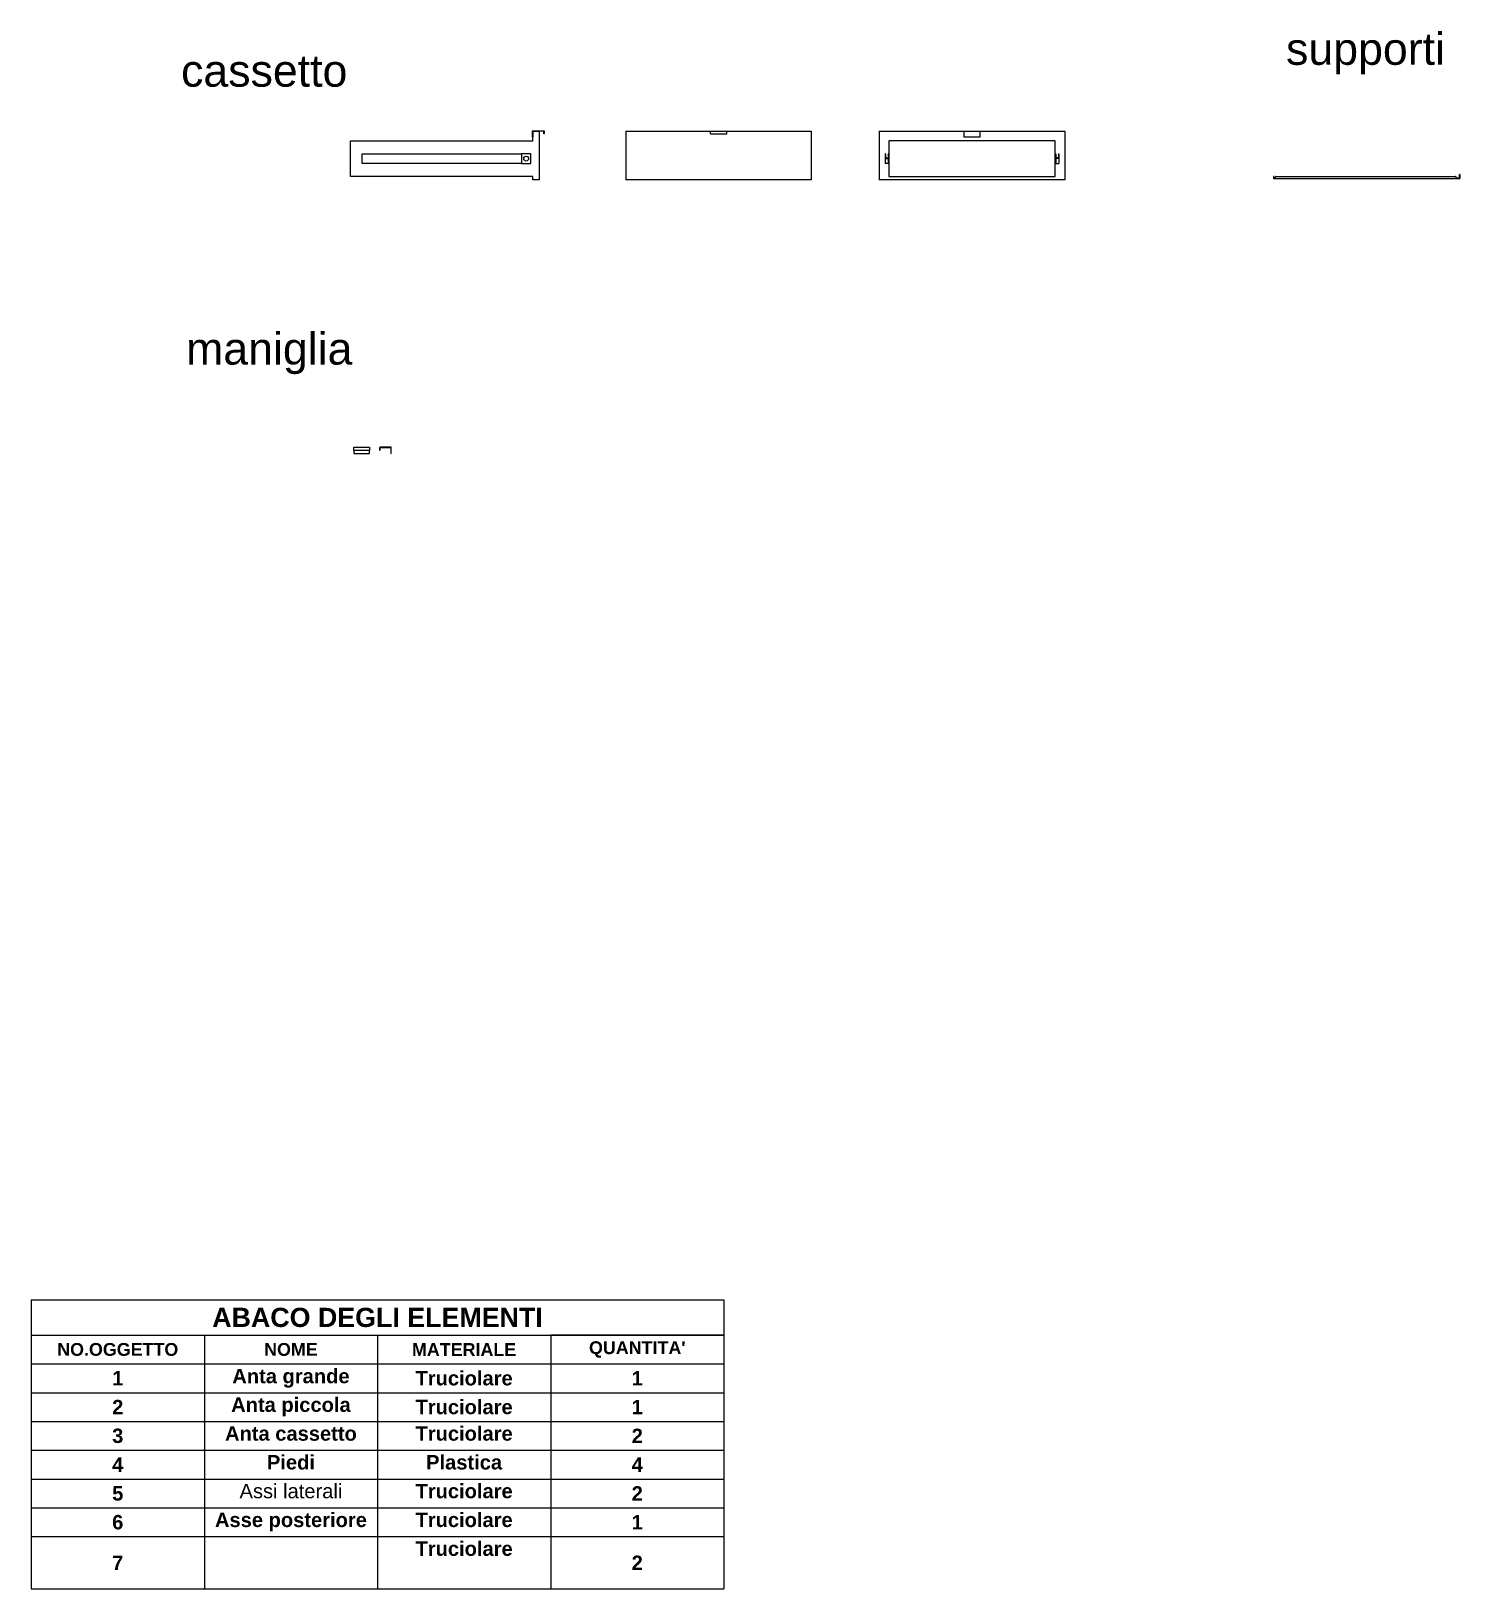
# Model space of a CAD drawing. Header units: millimetres. Extents: x 1621 to 3054, y -476 to 118.
# Drawn here: x 2606.8 to 3053.6, y -368.6 to 118.3 of the extents above; entities that cross this region are included whole.
import ezdxf

# ---------------------------------------------------------------- set-up
doc = ezdxf.new("R2010")
doc.units = ezdxf.units.MM
doc.layers.add('G-ANNO-TEXT', color=3, linetype='Continuous')
doc.layers.add('supporti', color=5, linetype='Continuous')
doc.styles.add('ARIAL-BOLD', font='')
doc.styles.get("Standard").update_dxf_attribs({"font": 'arial.ttf'})
doc.styles.get('ARIAL-BOLD').set_extended_font_data('Arial', bold=True)

msp = doc.modelspace()

# ---------------------------------------------------------------- texts
at = {"char_height": 10, "attachment_point": 1}
for s, insert in [('supporti', (2999.25, 117.76)), ('cassetto', (2653.7, 110.93)), ('maniglia', (2655.28, 24.06))]:
    msp.add_mtext_dynamic_manual_height_columns(s, width=173.7227, gutter_width=12.5, heights=[0], dxfattribs=dict(at, insert=insert))

# ---------------------------------------------------------------- blocks, each defined once
blk = doc.blocks.new('*T48')
at = {"color": 0, "linetype": 'ByBlock', "lineweight": -2, "transparency": 16777216}
for p, q in [((0, 0), (216.63, 0)), ((0, 0), (0, -90.32)), ((216.63, 0), (216.63, -90.32)), ((0, -11), (216.63, -11)), ((54.16, -11), (54.16, -90.32)), ((108.31, -11), (108.31, -90.32)), ((162.47, -11), (162.47, -90.32)), ((0, -20), (216.63, -20)), ((0, -29), (216.63, -29)), ((0, -38), (216.63, -38)), ((0, -47), (216.63, -47)), ((0, -56), (216.63, -56)), ((0, -65), (216.63, -65)), ((0, -74), (216.63, -74)), ((0, -90.32), (216.63, -90.32))]:
    blk.add_line(p, q, dxfattribs=at)
at = {"color": 0, "transparency": 16777216, "style": 'ARIAL-BOLD'}
for s, insert, char_height, width, attachment_point in [('ABACO DEGLI ELEMENTI', (108.31, -5.5), 6, 213.6291, 5), ('NO.OGGETTO', (27.08, -15.5), 4, 51.1573, 5), ('NOME', (81.24, -15.5), 4, 51.1573, 5), ('MATERIALE', (135.39, -15.5), 4, 51.1573, 5), ("QUANTITA'", (189.55, -15.5), 4, 51.1573, 5), ('1', (27.08, -24.5), 4.5, 51.1573, 5), ('Anta grande', (81.24, -24.5), 4.5, 51.1573, 5), ('Truciolare', (135.39, -24.5), 4.5, 51.1573, 5), ('1', (189.55, -24.5), 4.5, 51.1573, 5), ('2', (27.08, -33.5), 4.5, 51.1573, 5), ('Anta piccola', (81.24, -30.5), 4.5, 51.1573, 2), ('Truciolare', (135.39, -33.5), 4.5, 51.1573, 5), ('1', (189.55, -33.5), 4.5, 51.1573, 5), ('3', (27.08, -42.5), 4.5, 51.1573, 5), ('Anta cassetto', (81.24, -39.5), 4.5, 51.1573, 2), ('Truciolare', (135.39, -39.5), 4.5, 51.1573, 2), ('2', (189.55, -42.5), 4.5, 51.1573, 5), ('Piedi', (81.24, -48.5), 4.5, 51.1573, 2), ('Plastica', (135.39, -48.5), 4.5, 51.1573, 2), ('4', (27.08, -51.5), 4.5, 51.1573, 5), ('4', (189.55, -51.5), 4.5, 51.1573, 5), ('5', (27.08, -60.5), 4.5, 51.1573, 5), ('Truciolare', (135.39, -57.5), 4.5, 51.1573, 2), ('2', (189.55, -60.5), 4.5, 51.1573, 5), ('6', (27.08, -69.5), 4.5, 51.1573, 5), ('Asse posteriore', (81.24, -66.5), 4.5, 51.1573, 2), ('Truciolare', (135.39, -66.5), 4.5, 51.1573, 2), ('1', (189.55, -69.5), 4.5, 51.1573, 5), ('Truciolare', (135.39, -75.5), 4.5, 51.1573, 2), ('7', (27.08, -82.16), 4.5, 51.1573, 5), ('2', (189.55, -82.16), 4.5, 51.1573, 5)]:
    blk.add_mtext(s, dxfattribs=dict(at, insert=insert, char_height=char_height, width=width, attachment_point=attachment_point))
at = {"color": 0, "transparency": 16777216, "insert": (81.24, -57.5), "char_height": 4.5, "width": 51.1573, "attachment_point": 2}
blk.add_mtext('Assi laterali', dxfattribs=at)

# ---------------------------------------------------------------- linework, layer by layer
for p, q in [((2706.71, 84.04), (2763.71, 84.04)), ((2706.71, 72.84), (2706.71, 84.04)), ((2763.61, 85.14), (2763.61, 87.14)), ((2763.61, 87.14), (2767.21, 87.14)), ((2763.71, 85.14), (2763.61, 85.14)), ((2763.71, 84.04), (2763.71, 87.04)), ((2763.71, 87.04), (2765.71, 87.04)), ((2767.11, 87.04), (2763.71, 87.04)), ((2763.71, 87.04), (2763.71, 85.14)), ((2765.71, 87.04), (2765.71, 71.84)), ((2767.11, 86.14), (2767.11, 87.04)), ((2767.21, 86.14), (2767.11, 86.14)), ((2767.21, 87.14), (2767.21, 86.14)), ((2792.79, 87.04), (2792.79, 71.84)), ((2792.79, 87.04), (2850.79, 87.04)), ((2819.29, 86.04), (2819.29, 87.04)), ((2819.29, 87.04), (2824.29, 87.04)), ((2824.29, 86.04), (2819.29, 86.04)), ((2824.29, 87.04), (2824.29, 86.04)), ((2850.79, 87.04), (2850.79, 71.84)), ((2872.04, 87.04), (2872.04, 71.84)), ((2872.04, 87.04), (2930.04, 87.04)), ((2927.04, 84.04), (2875.04, 84.04)), ((2875.04, 84.04), (2875.04, 72.84)), ((2898.54, 85.14), (2898.54, 87.04)), ((2903.54, 85.14), (2898.54, 85.14)), ((2903.54, 87.04), (2903.54, 85.14)), ((2927.04, 72.84), (2927.04, 84.04)), ((2930.04, 87.04), (2930.04, 71.84)), ((2763.71, 72.84), (2706.71, 72.84)), ((2763.71, 71.84), (2763.71, 72.84)), ((2765.71, 71.84), (2763.71, 71.84)), ((2850.79, 71.84), (2792.79, 71.84)), ((2930.04, 71.84), (2872.04, 71.84)), ((2875.04, 72.84), (2927.04, 72.84)), ((2707.68, -12.78), (2707.68, -11.78)), ((2707.68, -11.78), (2712.68, -11.78)), ((2712.68, -12.78), (2707.68, -12.78)), ((2707.68, -12.78), (2707.68, -13.78)), ((2707.68, -13.78), (2712.68, -13.78)), ((2712.68, -11.78), (2712.68, -12.78)), ((2712.68, -13.78), (2712.68, -12.78)), ((2715.81, -11.78), (2715.81, -12.78)), ((2719.41, -11.78), (2715.81, -11.78)), ((2715.81, -12.78), (2715.91, -12.78)), ((2715.91, -12.78), (2715.91, -11.88)), ((2715.91, -11.88), (2719.31, -11.88)), ((2719.31, -11.88), (2719.31, -13.78)), ((2719.31, -13.78), (2719.41, -13.78)), ((2719.41, -13.78), (2719.41, -11.78))]:
    msp.add_line(p, q)
at = {"layer": 'G-ANNO-TEXT'}
for p, q in [((2823.45, -289.33), (2769.29, -289.33)), ((2660.98, -298.33), (2660.98, -307.33)), ((2660.98, -325.33), (2660.98, -334.33))]:
    msp.add_line(p, q, dxfattribs=at)
at = {"layer": 'supporti'}
for p, q in [((2710.31, 76.94), (2710.31, 79.94)), ((2710.31, 79.94), (2760.11, 79.94)), ((2763.11, 79.94), (2760.11, 79.94)), ((2760.11, 79.94), (2760.11, 76.94)), ((2763.11, 76.94), (2763.11, 79.94)), ((2874.04, 79.94), (2873.84, 79.94)), ((2873.84, 79.94), (2873.84, 76.94)), ((2873.84, 78.44), (2874.84, 78.44)), ((2874.04, 79.94), (2874.04, 78.64)), ((2874.04, 78.64), (2874.84, 78.64)), ((2875.04, 79.94), (2874.84, 79.94)), ((2874.84, 79.94), (2874.84, 76.94)), ((2927.04, 79.94), (2927.24, 79.94)), ((2927.24, 79.94), (2927.24, 76.94)), ((2928.04, 78.64), (2927.24, 78.64)), ((2928.24, 78.44), (2927.24, 78.44)), ((2928.04, 79.94), (2928.24, 79.94)), ((2928.04, 79.94), (2928.04, 78.64)), ((2928.24, 79.94), (2928.24, 76.94)), ((2760.11, 76.94), (2710.31, 76.94)), ((2760.11, 76.94), (2763.11, 76.94)), ((2874.84, 76.94), (2873.84, 76.94)), ((2874.84, 76.94), (2875.04, 76.94)), ((2927.24, 76.94), (2927.04, 76.94)), ((2927.24, 76.94), (2928.24, 76.94)), ((3053.5, 72.3), (3053.5, 73.47)), ((3053.6, 73.47), (3053.5, 73.47)), ((3053.6, 73.47), (3053.6, 72.2)), ((2995.3, 72.87), (2995.3, 72.2)), ((2995.4, 72.87), (2995.3, 72.87)), ((2995.3, 72.2), (3053.6, 72.2)), ((2995.4, 72.87), (2995.4, 72.3)), ((2995.4, 72.3), (2995.9, 72.3)), ((2995.9, 72.3), (2995.9, 72.68)), ((2995.9, 72.3), (2995.9, 72.3)), ((2996.06, 72.87), (3052.24, 72.87)), ((3052.4, 72.3), (3052.4, 72.68)), ((3053.5, 72.3), (3052.4, 72.3))]:
    msp.add_line(p, q, dxfattribs=at)
msp.add_circle((2761.61, 78.44), 0.75, dxfattribs=at)
for centre, start, end in [((2996.09, 72.69), 98.6228, 181.2413), ((3052.21, 72.69), 358.7587, 81.3772)]:
    msp.add_arc(centre, 0.185, start, end, dxfattribs=at)

# ---------------------------------------------------------------- block references
msp.add_blockref('*T48', (2606.82, -278.33))

msp.set_redraw_order([(e.dxf.handle, doc.entitydb.next_handle()) for e in msp.query("TEXT MTEXT ATTDEF DIMENSION ARC_DIMENSION")])  # texts and dimensions are drawn at this point

doc.saveas('drawing.dxf')
